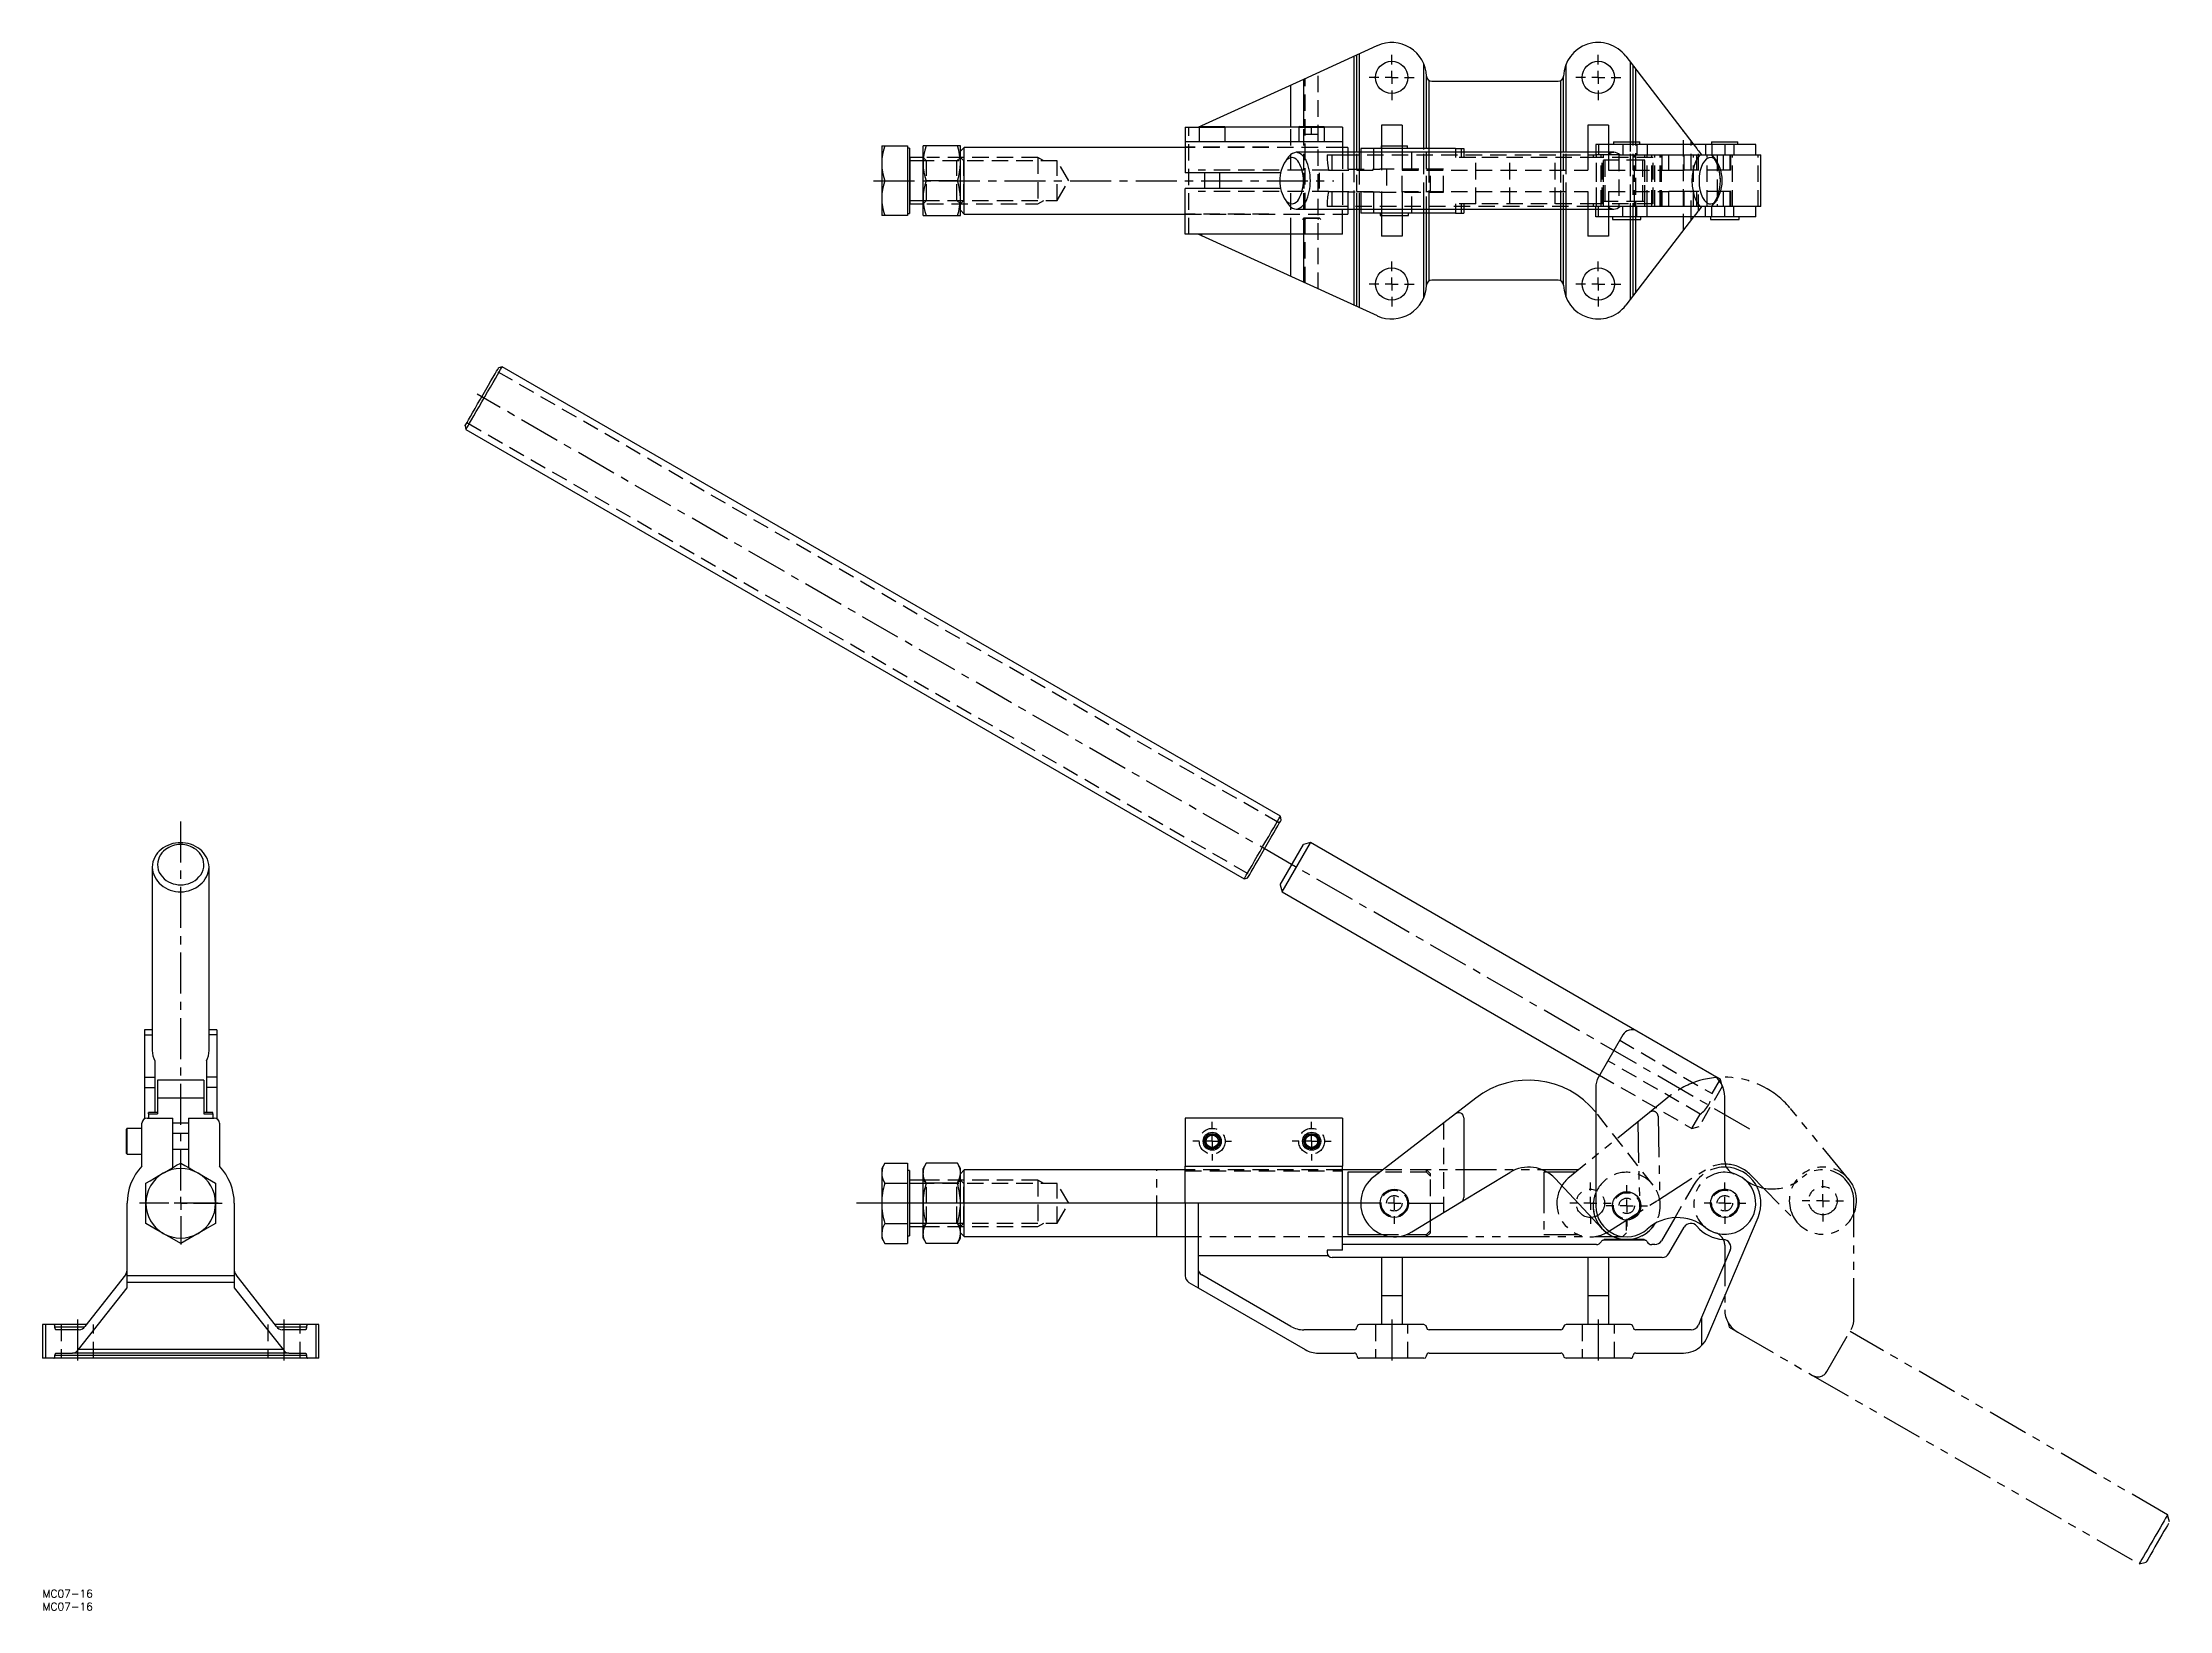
# Model space of a CAD drawing. Extents: x 0 to 824, y -8 to 599.
import ezdxf

# ---------------------------------------------------------------- set-up
doc = ezdxf.new("R2010")
doc.units = 0
doc.header["$LTSCALE"] = 0.5
for name, pattern in [('CENTER', [50.8, 31.75, -6.35, 6.35, -6.35]), ('DASHED', [19.05, 12.7, -6.35]), ('PHANTOM', [63.5, 31.75, -6.35, 6.35, -6.35, 6.35, -6.35])]:
    doc.linetypes.add(name, pattern=pattern)
for name, color, linetype in [('MSM_CENTER', 1, 'CENTER'), ('MSM_CONTINUOUS', 7, 'CONTINUOUS'), ('MSM_DASHED', 4, 'DASHED'), ('MSM_IMAGINARY', 6, 'PHANTOM'), ('MSM_NARROW', 5, 'CONTINUOUS'), ('MSM_PART_NUMBER', 7, 'CONTINUOUS')]:
    doc.layers.add(name, color=color, linetype=linetype)
doc.styles.get("Standard").update_dxf_attribs({"font": 'txt.shx', "height": 3, "bigfont": 'bigfont.shx'})

msp = doc.modelspace()

# ---------------------------------------------------------------- texts
at = {"layer": 'MSM_PART_NUMBER'}
for p in [(0, -3), (0, -8)]:
    msp.add_text('MC07-16', height=3, dxfattribs=at).set_placement(p)

# ---------------------------------------------------------------- linework, layer by layer
at = {"layer": 'MSM_CENTER'}
for p, q in [((522.46, 590.55), (522.46, 594.3)), ((602.46, 590.55), (602.46, 594.3)), ((517.46, 585.55), (513.71, 585.55)), ((522.46, 585.55), (519.96, 585.55)), ((522.46, 585.55), (522.46, 588.05)), ((522.46, 585.55), (522.46, 583.05)), ((522.46, 585.55), (524.96, 585.55)), ((527.46, 585.55), (531.21, 585.55)), ((597.46, 585.55), (593.71, 585.55)), ((602.46, 585.55), (599.96, 585.55)), ((602.46, 585.55), (602.46, 588.05)), ((602.46, 585.55), (602.46, 583.05)), ((602.46, 585.55), (604.96, 585.55)), ((607.46, 585.55), (611.21, 585.55)), ((522.46, 580.55), (522.46, 576.8)), ((602.46, 580.55), (602.46, 576.8)), ((321.74, 545.55), (500.1, 545.55)), ((522.46, 510.55), (522.46, 514.3)), ((602.46, 510.55), (602.46, 514.3)), ((517.46, 505.55), (513.71, 505.55)), ((522.46, 505.55), (519.96, 505.55)), ((522.46, 505.55), (522.46, 508.05)), ((522.46, 505.55), (522.46, 503.05)), ((522.46, 505.55), (524.96, 505.55)), ((527.46, 505.55), (531.21, 505.55)), ((597.46, 505.55), (593.71, 505.55)), ((602.46, 505.55), (599.96, 505.55)), ((602.46, 505.55), (602.46, 508.05)), ((602.46, 505.55), (602.46, 503.05)), ((602.46, 505.55), (604.96, 505.55)), ((607.46, 505.55), (611.21, 505.55)), ((522.46, 500.55), (522.46, 496.8)), ((602.46, 500.55), (602.46, 496.8)), ((661.21, 178.33), (168.37, 462.87)), ((53.5, 154.65), (53.5, 297.73)), ((447.96, 173.65), (445.46, 173.65)), ((452.96, 173.65), (450.46, 173.65)), ((452.96, 178.65), (452.96, 181.15)), ((452.96, 173.65), (452.96, 176.15)), ((452.96, 173.65), (452.96, 171.15)), ((452.96, 173.65), (455.46, 173.65)), ((457.96, 173.65), (460.46, 173.65)), ((486.46, 173.65), (483.96, 173.65)), ((491.46, 173.65), (488.96, 173.65)), ((491.46, 178.65), (491.46, 181.15)), ((491.46, 173.65), (491.46, 176.15)), ((491.46, 173.65), (491.46, 171.15)), ((491.46, 173.65), (493.96, 173.65)), ((496.46, 173.65), (498.96, 173.65)), ((452.96, 168.65), (452.96, 166.15)), ((491.46, 168.65), (491.46, 166.15)), ((613.48, 153.65), (613.48, 156.65)), ((613.48, 153.65), (613.48, 156.65)), ((651.46, 154.65), (651.46, 157.65)), ((48.5, 149.65), (37.5, 149.65)), ((68, 149.65), (41.5, 149.65)), ((53.5, 149.65), (51, 149.65)), ((53.5, 149.65), (53.5, 152.15)), ((53.5, 149.65), (53.5, 147.15)), ((53.5, 149.65), (56, 149.65)), ((58.5, 149.65), (69.5, 149.65)), ((507.46, 149.65), (315.26, 149.65)), ((518.46, 149.65), (319.7, 149.65)), ((523.46, 149.65), (520.96, 149.65)), ((523.46, 156.15), (523.46, 156.15)), ((523.46, 149.65), (523.46, 152.15)), ((523.46, 149.65), (523.46, 147.15)), ((523.46, 149.65), (525.96, 149.65)), ((528.46, 149.65), (542.46, 149.65)), ((608.48, 148.65), (605.48, 148.65)), ((608.48, 148.65), (605.48, 148.65)), ((613.48, 148.65), (610.98, 148.65)), ((613.48, 148.65), (610.98, 148.65)), ((613.48, 148.65), (613.48, 151.15)), ((613.48, 148.65), (613.48, 151.15)), ((613.48, 148.65), (613.48, 146.15)), ((613.48, 148.65), (615.98, 148.65)), ((613.48, 148.65), (613.48, 146.15)), ((613.48, 148.65), (615.98, 148.65)), ((618.48, 148.65), (621.48, 148.65)), ((618.48, 148.65), (621.48, 148.65)), ((646.46, 149.65), (643.46, 149.65)), ((651.46, 149.65), (648.96, 149.65)), ((651.46, 149.65), (651.46, 152.15)), ((651.46, 149.65), (651.46, 147.15)), ((651.46, 149.65), (653.96, 149.65)), ((656.46, 149.65), (659.63, 149.65)), ((53.5, 144.65), (53.5, 133.65)), ((523.46, 144.65), (523.46, 141.65)), ((613.48, 143.65), (613.48, 140.65)), ((613.48, 143.65), (613.48, 140.65)), ((651.46, 144.65), (651.46, 141.65)), ((13.5, 104.65), (13.5, 87.65)), ((93.5, 104.65), (93.5, 87.65)), ((522.46, 104.65), (522.46, 87.65)), ((602.46, 104.65), (602.46, 87.65))]:
    msp.add_line(p, q, dxfattribs=at)
at = {"layer": 'MSM_CONTINUOUS'}
for p, q in [((488.41, 584.91), (516.88, 597.85)), ((507.96, 556.55), (507.96, 593.79)), ((508.96, 556.55), (508.96, 594.25)), ((509.96, 556.55), (509.96, 594.7)), ((613.18, 593.77), (639.03, 560.02)), ((447.46, 566.3), (488.41, 584.91)), ((488.41, 566.55), (488.41, 584.91)), ((534.96, 558.05), (534.96, 590.65)), ((535.96, 558.05), (535.96, 585.88)), ((588.96, 556.55), (588.96, 585.88)), ((589.96, 556.55), (589.96, 590.65)), ((614.96, 560.55), (614.96, 591.44)), ((615.96, 560.55), (615.96, 590.13)), ((616.96, 560.55), (616.96, 588.83)), ((483.41, 566.3), (483.41, 582.64)), ((536.96, 558.05), (536.96, 584.32)), ((537.95, 584.05), (586.97, 584.05)), ((587.96, 556.55), (587.96, 584.32)), ((442.46, 566.3), (442.46, 548.55)), ((442.46, 566.3), (447.96, 566.3)), ((503.46, 560.55), (442.46, 560.55)), ((447.96, 566.25), (447.96, 560.55)), ((447.96, 566.25), (457.96, 566.25)), ((448.26, 566.55), (457.66, 566.55)), ((448.96, 566.55), (448.96, 566.99)), ((486.47, 566.3), (457.96, 566.3)), ((457.96, 560.55), (457.96, 566.25)), ((486.46, 566.25), (486.46, 560.55)), ((486.46, 566.25), (496.46, 566.25)), ((486.76, 566.55), (496.16, 566.55)), ((503.46, 566.3), (496.46, 566.3)), ((496.46, 560.55), (496.46, 566.25)), ((503.46, 566.3), (503.46, 556.55)), ((518.46, 567.05), (518.46, 559.05)), ((526.46, 567.05), (518.46, 567.05)), ((526.46, 567.05), (526.46, 559.05)), ((606.46, 567.05), (598.46, 567.05)), ((598.46, 567.05), (598.46, 556.55)), ((606.46, 567.05), (606.46, 559.55)), ((608.38, 560.55), (608.38, 559.55)), ((608.38, 560.55), (618.58, 560.55)), ((618.58, 559.55), (618.58, 560.55)), ((638.45, 559.55), (638.45, 560.78)), ((646.36, 560.55), (646.36, 559.55)), ((646.36, 560.55), (656.56, 560.55)), ((656.56, 559.55), (656.56, 560.55)), ((324.96, 559.05), (334.96, 559.05)), ((324.96, 559.05), (324.96, 532.05)), ((334.96, 559.05), (334.96, 532.05)), ((335.76, 558.22), (334.96, 558.22)), ((335.76, 558.22), (335.76, 532.88)), ((336.01, 536.55), (336.01, 554.55)), ((340.96, 554.55), (336.01, 554.55)), ((355.46, 559.05), (340.96, 559.05)), ((340.96, 532.05), (340.96, 559.05)), ((355.46, 532.05), (355.46, 559.05)), ((356.96, 558.44), (355.46, 556.94)), ((356.96, 532.66), (356.96, 558.44)), ((442.46, 558.44), (356.96, 558.44)), ((608.48, 556.55), (485.51, 556.55)), ((505.46, 558.44), (503.46, 558.44)), ((505.46, 558.44), (505.46, 556.55)), ((510.46, 558.05), (510.46, 556.55)), ((515.53, 558.05), (510.46, 558.05)), ((547.16, 558.05), (515.53, 558.05)), ((515.53, 556.55), (515.53, 558.05)), ((518.36, 559.05), (518.36, 558.05)), ((518.36, 559.05), (528.56, 559.05)), ((528.56, 558.05), (528.56, 559.05)), ((547.16, 558.05), (550.38, 558.05)), ((547.16, 558.05), (547.16, 556.55)), ((550.38, 558.05), (550.38, 556.55)), ((601.48, 559.55), (601.48, 556.55)), ((663.46, 559.55), (601.48, 559.55)), ((602.55, 559.55), (602.55, 556.55)), ((610.77, 555.55), (665.46, 555.55)), ((611.98, 559.55), (611.98, 555.55)), ((617.45, 559.55), (617.45, 555.55)), ((639.03, 560.02), (639.39, 559.55)), ((646.48, 559.55), (646.48, 555.55)), ((651.48, 559.55), (651.48, 555.55)), ((655, 559.55), (655, 555.55)), ((663.46, 555.55), (663.46, 559.55)), ((665.46, 535.55), (665.46, 555.55)), ((326.17, 545.55), (334.96, 545.55)), ((354.26, 545.55), (342.17, 545.55)), ((479.45, 548.55), (442.46, 548.55)), ((649.75, 545.55), (649.75, 546.59)), ((650.46, 544.64), (650.46, 546.47)), ((336.01, 536.55), (340.96, 536.55)), ((442.46, 524.8), (442.46, 542.55)), ((479.45, 542.55), (442.46, 542.55)), ((665.46, 535.55), (610.77, 535.55)), ((611.98, 531.55), (611.98, 535.55)), ((617.45, 531.55), (617.45, 535.55)), ((646.48, 531.55), (646.48, 535.55)), ((651.48, 531.55), (651.48, 535.55)), ((655, 531.55), (655, 535.55)), ((663.46, 531.55), (663.46, 535.55)), ((334.96, 532.05), (324.96, 532.05)), ((334.96, 532.88), (335.76, 532.88)), ((340.96, 532.05), (355.46, 532.05)), ((355.46, 534.16), (356.96, 532.66)), ((356.96, 532.66), (442.46, 532.66)), ((485.51, 534.55), (608.48, 534.55)), ((503.46, 524.8), (503.46, 534.55)), ((503.46, 532.66), (505.46, 532.66)), ((505.46, 534.55), (505.46, 532.66)), ((507.96, 497.31), (507.96, 534.55)), ((508.96, 496.86), (508.96, 534.55)), ((509.96, 496.41), (509.96, 534.55)), ((510.46, 534.55), (510.46, 533.05)), ((515.53, 533.05), (510.46, 533.05)), ((515.53, 533.05), (515.53, 534.55)), ((547.16, 533.05), (515.53, 533.05)), ((517.96, 533.05), (517.96, 532.05)), ((517.96, 532.05), (528.96, 532.05)), ((518.46, 532.05), (518.46, 524.05)), ((526.46, 532.05), (526.46, 524.05)), ((528.96, 532.05), (528.96, 533.05)), ((534.96, 500.46), (534.96, 533.05)), ((535.96, 505.23), (535.96, 533.05)), ((536.96, 506.79), (536.96, 533.05)), ((547.16, 534.55), (547.16, 533.05)), ((547.16, 533.05), (550.38, 533.05)), ((550.38, 534.55), (550.38, 533.05)), ((587.96, 506.79), (587.96, 534.55)), ((588.96, 505.23), (588.96, 534.55)), ((589.96, 500.46), (589.96, 534.55)), ((598.46, 534.55), (598.46, 524.05)), ((601.48, 531.55), (601.48, 534.55)), ((663.46, 531.55), (601.48, 531.55)), ((602.55, 531.55), (602.55, 534.55)), ((606.46, 531.55), (606.46, 524.05)), ((607.98, 531.55), (607.98, 530.55)), ((607.98, 530.55), (618.98, 530.55)), ((639.39, 531.55), (613.18, 497.34)), ((614.96, 499.67), (614.96, 530.55)), ((615.96, 500.98), (615.96, 530.55)), ((616.96, 502.28), (616.96, 530.55)), ((618.98, 530.55), (618.98, 531.55)), ((638.45, 530.33), (638.45, 531.55)), ((645.96, 531.55), (645.96, 530.55)), ((645.96, 530.55), (656.96, 530.55)), ((656.96, 530.55), (656.96, 531.55)), ((503.46, 524.8), (442.46, 524.8)), ((516.95, 493.23), (447.46, 524.8)), ((448.96, 524.12), (448.96, 524.8)), ((483.41, 508.47), (483.41, 524.8)), ((488.41, 506.2), (488.41, 524.8)), ((526.46, 524.05), (518.46, 524.05)), ((606.46, 524.05), (598.46, 524.05)), ((586.97, 507.05), (537.95, 507.05)), ((173.65, 468.03), (174.5, 469.5)), ((174.5, 469.5), (175.23, 470.76)), ((175.23, 470.76), (175.82, 471.78)), ((175.39, 469.04), (176.2, 470.45)), ((175.82, 471.78), (176.25, 472.52)), ((176.2, 470.45), (176.88, 471.62)), ((176.25, 472.52), (176.51, 472.98)), ((176.51, 472.98), (176.6, 473.13)), ((177.97, 473.5), (176.6, 473.13)), ((176.6, 473.13), (176.6, 473.13)), ((176.88, 471.62), (177.4, 472.53)), ((177.4, 472.53), (177.76, 473.15)), ((177.76, 473.15), (177.94, 473.46)), ((177.94, 473.46), (177.97, 473.5)), ((479.34, 299.5), (177.97, 473.5)), ((169.56, 460.95), (170.64, 462.8)), ((170.12, 459.91), (171.25, 461.86)), ((170.64, 462.8), (171.69, 464.64)), ((171.25, 461.86), (172.37, 463.8)), ((171.69, 464.64), (172.71, 466.4)), ((172.37, 463.8), (173.45, 465.67)), ((172.71, 466.4), (173.65, 468.03)), ((173.45, 465.67), (174.47, 467.44)), ((174.47, 467.44), (175.39, 469.04)), ((164.97, 452.99), (165.7, 454.25)), ((165.7, 454.25), (166.54, 455.72)), ((166.12, 452.98), (166.99, 454.49)), ((166.54, 455.72), (167.49, 457.35)), ((166.99, 454.49), (167.96, 456.18)), ((167.49, 457.35), (168.5, 459.11)), ((167.96, 456.18), (169.02, 458)), ((168.5, 459.11), (169.56, 460.95)), ((169.02, 458), (170.12, 459.91)), ((163.6, 450.62), (163.69, 450.77)), ((163.6, 450.62), (163.97, 449.25)), ((163.69, 450.77), (163.95, 451.23)), ((163.95, 451.23), (164.38, 451.97)), ((163.97, 449.25), (164.06, 449.41)), ((163.97, 449.25), (465.34, 275.25)), ((164.06, 449.41), (164.33, 449.87)), ((164.33, 449.87), (164.77, 450.64)), ((164.38, 451.97), (164.97, 452.99)), ((164.77, 450.64), (165.37, 451.68)), ((165.37, 451.68), (166.12, 452.98)), ((477.58, 296.45), (478.26, 297.62)), ((478.26, 297.62), (478.78, 298.53)), ((478.34, 295.76), (478.92, 296.78)), ((478.78, 298.53), (479.14, 299.15)), ((478.92, 296.78), (479.36, 297.52)), ((479.14, 299.15), (479.32, 299.46)), ((479.32, 299.46), (479.34, 299.5)), ((479.71, 298.13), (479.34, 299.5)), ((479.36, 297.52), (479.62, 297.98)), ((479.62, 297.98), (479.71, 298.13)), ((472.62, 287.86), (473.74, 289.8)), ((473.74, 289.8), (474.82, 291.67)), ((473.74, 287.8), (474.8, 289.64)), ((474.8, 289.64), (475.82, 291.4)), ((474.82, 291.67), (475.84, 293.44)), ((475.82, 291.4), (476.76, 293.03)), ((475.84, 293.44), (476.77, 295.04)), ((476.76, 293.03), (477.61, 294.5)), ((476.77, 295.04), (477.58, 296.45)), ((477.61, 294.5), (478.34, 295.76)), ((479.27, 272.98), (488.25, 288.53)), ((480.01, 270.25), (490.98, 289.26)), ((488.07, 288.21), (488.25, 288.53)), ((488.25, 288.53), (488.27, 288.57)), ((488.25, 288.53), (488.27, 288.57)), ((491.01, 289.3), (488.27, 288.57)), ((491.01, 289.3), (488.27, 288.57)), ((490.81, 288.96), (490.98, 289.26)), ((490.98, 289.26), (491.01, 289.3)), ((617.45, 216.3), (491.01, 289.3)), ((617.45, 216.3), (491.01, 289.3)), ((467.49, 278.98), (468.37, 280.49)), ((468.37, 280.49), (469.34, 282.18)), ((468.81, 279.25), (469.65, 280.72)), ((469.34, 282.18), (470.39, 284)), ((469.65, 280.72), (470.6, 282.35)), ((470.39, 284), (471.5, 285.91)), ((470.6, 282.35), (471.61, 284.11)), ((471.5, 285.91), (472.62, 287.86)), ((471.61, 284.11), (472.67, 285.95)), ((472.67, 285.95), (473.74, 287.8)), ((42.5, 279.77), (42.5, 208.77)), ((64.5, 208.77), (64.5, 279.77)), ((465.34, 275.25), (466.71, 275.62)), ((465.34, 275.25), (465.43, 275.41)), ((465.43, 275.41), (465.7, 275.87)), ((465.7, 275.87), (466.14, 276.64)), ((466.14, 276.64), (466.75, 277.68)), ((466.71, 275.62), (466.8, 275.77)), ((466.75, 277.68), (467.49, 278.98)), ((466.8, 275.77), (467.06, 276.23)), ((467.06, 276.23), (467.49, 276.97)), ((467.49, 276.97), (468.08, 277.99)), ((468.08, 277.99), (468.81, 279.25)), ((479.27, 272.98), (480.01, 270.25)), ((479.27, 272.98), (480.01, 270.25)), ((480.01, 270.25), (602.98, 199.25)), ((480.01, 270.25), (602.98, 199.25)), ((42.5, 216.84), (39.5, 216.84)), ((39.5, 216.84), (39.5, 214.84)), ((39.5, 214.84), (39.5, 198.51)), ((39.5, 214.84), (42.5, 214.84)), ((67.5, 216.84), (64.5, 216.84)), ((67.5, 214.84), (64.5, 214.84)), ((67.5, 216.84), (67.5, 214.84)), ((67.5, 214.84), (67.5, 198.51)), ((611.98, 214.84), (602.55, 198.51)), ((611.98, 214.84), (602.55, 198.51)), ((646.48, 199.54), (617.45, 216.3)), ((646.48, 199.54), (617.45, 216.3)), ((39.5, 198.51), (43.5, 198.51)), ((39.5, 198.51), (39.5, 194.51)), ((43.5, 204.81), (43.5, 198.51)), ((43.5, 198.51), (43.5, 194.51)), ((63.5, 204.81), (63.5, 198.51)), ((67.5, 198.51), (63.5, 198.51)), ((63.5, 198.51), (63.5, 194.51)), ((67.5, 198.51), (67.5, 194.51)), ((649.75, 197.65), (646.48, 199.54)), ((649.75, 197.65), (646.48, 199.54)), ((39.5, 194.51), (43.5, 194.51)), ((39.5, 194.51), (39.5, 182.38)), ((43.5, 194.51), (43.5, 184.74)), ((62.5, 197.33), (44.5, 197.33)), ((44.5, 197.33), (44.5, 190.37)), ((44.5, 190.37), (44.5, 184.32)), ((62.5, 190.37), (44.5, 190.37)), ((62.5, 197.33), (62.5, 190.37)), ((62.5, 190.37), (62.5, 184.32)), ((67.5, 194.51), (63.5, 194.51)), ((63.5, 194.51), (63.5, 184.74)), ((67.5, 194.51), (67.5, 182.38)), ((555, 190.37), (547.16, 184.32)), ((601.48, 194.51), (601.48, 148.65)), ((601.48, 194.51), (601.48, 148.65)), ((649.38, 197.01), (649.65, 197.48)), ((649.38, 197.01), (649.65, 197.48)), ((649.65, 197.48), (649.75, 197.65)), ((650.3, 195.59), (649.75, 197.65)), ((650.3, 195.59), (649.75, 197.65)), ((651.48, 165.89), (651.48, 190.88)), ((651.48, 165.89), (651.48, 190.88)), ((40.5, 182.65), (50.5, 182.65)), ((44.5, 184.74), (41, 184.74)), ((41, 184.32), (41, 184.74)), ((41, 184.32), (44.5, 184.32)), ((41, 184.32), (41, 182.65)), ((50.5, 163.51), (50.5, 182.65)), ((56.5, 182.65), (66.5, 182.65)), ((56.5, 182.65), (56.5, 163.51)), ((66, 184.74), (62.5, 184.74)), ((62.5, 184.32), (66, 184.32)), ((66, 184.32), (66, 184.74)), ((66, 184.32), (66, 182.65)), ((503.46, 182.65), (442.46, 182.65)), ((442.46, 182.65), (442.46, 180.65)), ((503.46, 182.65), (503.46, 180.65)), ((547.16, 184.32), (515.53, 159.95)), ((550.38, 182.74), (550.38, 151.91)), ((32.5, 173.65), (32.5, 178.35)), ((32.5, 168.95), (32.5, 173.65)), ((38.5, 178.65), (32.8, 178.65)), ((32.8, 173.65), (32.8, 178.65)), ((32.8, 168.65), (32.8, 173.65)), ((38.5, 163.99), (38.5, 180.65)), ((56.5, 180.7), (50.5, 180.7)), ((56.5, 176.65), (50.5, 176.65)), ((68.5, 180.65), (68.5, 163.99)), ((442.46, 180.65), (442.46, 163.99)), ((503.46, 180.65), (503.46, 163.99)), ((32.8, 168.65), (38.5, 168.65)), ((50.5, 170.65), (56.5, 170.65)), ((51.94, 164.34), (53.5, 165.24)), ((53.5, 165.24), (55.14, 164.29)), ((326.17, 165.24), (324.96, 163.15)), ((326.17, 165.24), (325.29, 163.33)), ((326.17, 165.24), (334.96, 165.24)), ((334.96, 165.24), (334.96, 134.06)), ((342.17, 165.24), (340.96, 163.15)), ((354.26, 165.24), (342.17, 165.24)), ((355.46, 163.15), (354.26, 165.24)), ((354.26, 165.24), (355.13, 163.33)), ((40, 157.44), (41.64, 158.39)), ((40, 149.65), (40, 157.44)), ((41.64, 158.39), (43.31, 159.35)), ((43.31, 159.35), (45.02, 160.34)), ((45.02, 160.34), (46.75, 161.34)), ((46.75, 161.34), (47.23, 161.62)), ((47.23, 161.62), (48.8, 162.53)), ((48.8, 162.53), (50.37, 163.43)), ((50.37, 163.43), (51.94, 164.34)), ((55.14, 164.29), (56.81, 163.33)), ((56.81, 163.33), (58.52, 162.34)), ((58.52, 162.34), (60.25, 161.34)), ((60.25, 161.34), (60.73, 161.06)), ((60.73, 161.06), (63.87, 159.25)), ((63.87, 159.25), (67, 157.44)), ((67, 157.44), (67, 149.65)), ((325.29, 163.33), (324.96, 161.34)), ((324.96, 163.15), (324.96, 136.15)), ((326.17, 157.44), (334.96, 157.44)), ((335.76, 162.32), (334.96, 162.32)), ((335.76, 162.32), (335.76, 136.98)), ((340.96, 158.65), (336.01, 158.65)), ((340.96, 136.15), (340.96, 163.15)), ((341.29, 159.35), (340.96, 161.34)), ((342.17, 157.44), (341.29, 159.35)), ((354.26, 157.44), (342.17, 157.44)), ((355.13, 163.33), (355.46, 161.34)), ((355.46, 136.15), (355.46, 163.15)), ((356.96, 162.54), (355.46, 161.04)), ((442.46, 162.54), (356.96, 162.54)), ((356.96, 149.65), (356.96, 162.54)), ((442.46, 149.65), (442.46, 163.99)), ((442.46, 163.99), (503.46, 163.99)), ((503.46, 131.47), (503.46, 163.99)), ((518.89, 162.54), (503.46, 162.54)), ((517.86, 161.75), (505.46, 161.75)), ((505.46, 161.75), (505.46, 137.55)), ((549.42, 150.2), (568.24, 161.62)), ((585.71, 159.23), (604.01, 139.75)), ((32.75, 121.59), (32.75, 149.65)), ((40, 141.86), (40, 149.65)), ((67, 149.65), (67, 141.86)), ((74.25, 149.65), (74.25, 121.59)), ((356.96, 136.76), (356.96, 149.65)), ((442.46, 149.65), (442.46, 121.59)), ((447.46, 149.65), (447.46, 124.48)), ((530.21, 138.54), (549.42, 150.2)), ((41.56, 140.96), (40, 141.86)), ((43.13, 140.05), (41.56, 140.96)), ((44.7, 139.14), (43.13, 140.05)), ((67, 141.86), (63.69, 139.95)), ((326.17, 141.86), (325.29, 139.95)), ((326.17, 141.86), (334.96, 141.86)), ((336.01, 140.65), (340.96, 140.65)), ((354.26, 141.86), (342.17, 141.86)), ((354.26, 141.86), (355.13, 139.95)), ((537.46, 139.17), (537.46, 142.94)), ((632.07, 144.06), (626.92, 135.15)), ((629.81, 130.15), (635.71, 140.38)), ((644.64, 97.74), (664.35, 144.18)), ((46.27, 138.24), (44.7, 139.14)), ((46.75, 137.96), (46.27, 138.24)), ((50.19, 135.97), (46.75, 137.96)), ((53.5, 134.06), (50.19, 135.97)), ((56.63, 135.87), (53.5, 134.06)), ((59.77, 137.68), (56.63, 135.87)), ((60.25, 137.96), (59.77, 137.68)), ((63.69, 139.95), (60.25, 137.96)), ((325.29, 139.95), (324.96, 137.96)), ((324.96, 136.15), (326.17, 134.06)), ((326.17, 134.06), (334.96, 134.06)), ((334.96, 136.98), (335.76, 136.98)), ((341.29, 135.97), (340.96, 137.96)), ((340.96, 136.15), (342.17, 134.06)), ((342.17, 134.06), (341.29, 135.97)), ((354.26, 134.06), (342.17, 134.06)), ((354.26, 134.06), (355.46, 136.15)), ((355.13, 139.95), (355.46, 137.96)), ((355.46, 138.26), (356.96, 136.76)), ((356.96, 136.76), (442.46, 136.76)), ((503.46, 136.76), (521.77, 136.76)), ((601.77, 133.65), (503.46, 133.65)), ((505.46, 137.55), (518.7, 137.55)), ((525.15, 136.76), (535.96, 136.76)), ((528.22, 137.55), (535.96, 137.55)), ((535.96, 137.55), (537.46, 139.17)), ((535.96, 136.76), (537.46, 138.26)), ((535.96, 136.76), (535.96, 137.55)), ((537.46, 138.26), (537.46, 139.17)), ((620.46, 135.33), (604.46, 135.33)), ((619.73, 135.65), (605.19, 135.65)), ((624.33, 133.65), (623.16, 133.65)), ((497.97, 129.31), (447.46, 129.31)), ((447.46, 124.48), (447.46, 116.97)), ((503.46, 131.47), (497.46, 131.47)), ((497.46, 131.47), (497.46, 130.65)), ((518.46, 128.65), (499.46, 128.65)), ((526.46, 128.65), (518.46, 128.65)), ((518.46, 128.65), (518.46, 113.8)), ((526.46, 128.65), (526.46, 113.8)), ((598.46, 128.65), (526.46, 128.65)), ((606.46, 128.65), (598.46, 128.65)), ((598.46, 128.65), (598.46, 113.8)), ((606.46, 128.65), (606.46, 113.8)), ((627.21, 128.65), (606.46, 128.65)), ((653.53, 131.49), (642.46, 105.41)), ((13.88, 92.99), (32.75, 116.97)), ((32.07, 121.88), (16.41, 101.99)), ((32.75, 118.99), (32.75, 121.59)), ((74.25, 121.59), (32.75, 121.59)), ((74.25, 118.99), (32.75, 118.99)), ((32.75, 116.97), (32.75, 118.99)), ((74.25, 121.59), (74.25, 118.99)), ((74.25, 118.99), (74.25, 116.97)), ((74.25, 116.97), (93.12, 92.99)), ((90.59, 101.99), (74.93, 121.88)), ((443.96, 118.99), (447.46, 116.97)), ((447.46, 116.97), (489, 92.99)), ((483.41, 101.99), (448.96, 121.88)), ((526.46, 113.8), (518.46, 113.8)), ((518.46, 113.8), (518.46, 102.65)), ((526.46, 113.8), (526.46, 102.65)), ((606.46, 113.8), (598.46, 113.8)), ((598.46, 113.8), (598.46, 102.65)), ((606.46, 113.8), (606.46, 102.65)), ((0, 102.65), (0, 89.65)), ((1.21, 102.65), (0, 102.65)), ((1.21, 102.65), (1.21, 89.65)), ((4.35, 102.65), (1.21, 102.65)), ((16.93, 102.65), (4.35, 102.65)), ((4.43, 102.64), (4.35, 102.65)), ((4.51, 102.59), (4.43, 102.64)), ((4.58, 102.52), (4.51, 102.59)), ((4.64, 102.42), (4.58, 102.52)), ((4.7, 102.29), (4.64, 102.42)), ((4.74, 102.15), (4.7, 102.29)), ((4.78, 101.99), (4.74, 102.15)), ((4.8, 101.82), (4.78, 101.99)), ((4.81, 101.65), (4.8, 101.82)), ((16.12, 101.65), (4.81, 101.65)), ((4.81, 101.48), (4.81, 101.65)), ((4.83, 101.31), (4.81, 101.48)), ((4.87, 101.15), (4.83, 101.31)), ((4.91, 101.01), (4.87, 101.15)), ((4.97, 100.88), (4.91, 101.01)), ((5.03, 100.78), (4.97, 100.88)), ((5.1, 100.71), (5.03, 100.78)), ((5.18, 100.67), (5.1, 100.71)), ((5.26, 100.65), (5.18, 100.67)), ((14.14, 100.65), (5.26, 100.65)), ((102.65, 102.65), (90.07, 102.65)), ((102.19, 101.65), (90.88, 101.65)), ((101.74, 100.65), (92.86, 100.65)), ((101.82, 100.67), (101.74, 100.65)), ((101.9, 100.71), (101.82, 100.67)), ((101.97, 100.78), (101.9, 100.71)), ((102.03, 100.88), (101.97, 100.78)), ((102.09, 101.01), (102.03, 100.88)), ((102.13, 101.15), (102.09, 101.01)), ((102.17, 101.31), (102.13, 101.15)), ((102.19, 101.48), (102.17, 101.31)), ((102.2, 101.82), (102.19, 101.65)), ((102.19, 101.65), (102.19, 101.48)), ((102.22, 101.99), (102.2, 101.82)), ((102.26, 102.15), (102.22, 101.99)), ((102.3, 102.29), (102.26, 102.15)), ((102.36, 102.42), (102.3, 102.29)), ((102.42, 102.52), (102.36, 102.42)), ((102.49, 102.59), (102.42, 102.52)), ((102.57, 102.64), (102.49, 102.59)), ((102.65, 102.65), (102.57, 102.64)), ((105.79, 102.65), (102.65, 102.65)), ((105.79, 102.65), (105.79, 89.65)), ((107, 102.65), (105.79, 102.65)), ((107, 89.65), (107, 102.65)), ((507.96, 100.65), (488.41, 100.65)), ((516.88, 102.65), (509.96, 102.65)), ((534.96, 102.65), (516.88, 102.65)), ((535.75, 102.26), (534.96, 102.65)), ((535.95, 101.77), (535.75, 102.26)), ((537.95, 100.65), (536.96, 100.65)), ((586.97, 100.65), (537.95, 100.65)), ((587.96, 100.65), (586.97, 100.65)), ((589.34, 102.44), (588.97, 101.77)), ((589.96, 102.65), (589.34, 102.44)), ((613.18, 102.65), (589.96, 102.65)), ((614.96, 102.65), (613.18, 102.65)), ((638.45, 100.65), (616.96, 100.65)), ((642.46, 105.41), (641.21, 102.48)), ((642.46, 105.41), (642.46, 94.54)), ((4.8, 90.48), (4.81, 90.65)), ((4.81, 90.82), (4.83, 90.99)), ((4.81, 90.65), (4.81, 90.82)), ((102.19, 90.65), (4.81, 90.65)), ((4.83, 90.99), (4.87, 91.15)), ((4.87, 91.15), (4.91, 91.29)), ((4.91, 91.29), (4.97, 91.42)), ((4.97, 91.42), (5.03, 91.52)), ((5.03, 91.52), (5.1, 91.59)), ((5.1, 91.59), (5.18, 91.64)), ((5.18, 91.64), (5.26, 91.65)), ((5.26, 91.65), (11.6, 91.65)), ((95.4, 91.65), (11.6, 91.65)), ((93.12, 92.99), (13.88, 92.99)), ((95.4, 91.65), (101.74, 91.65)), ((101.74, 91.65), (101.82, 91.64)), ((101.82, 91.64), (101.9, 91.59)), ((101.9, 91.59), (101.97, 91.52)), ((101.97, 91.52), (102.03, 91.42)), ((102.03, 91.42), (102.09, 91.29)), ((102.09, 91.29), (102.13, 91.15)), ((102.13, 91.15), (102.17, 90.99)), ((102.17, 90.99), (102.19, 90.82)), ((102.19, 90.82), (102.19, 90.65)), ((102.19, 90.65), (102.2, 90.48)), ((494, 91.65), (507.96, 91.65)), ((536.96, 91.65), (537.95, 91.65)), ((537.95, 91.65), (586.97, 91.65)), ((586.97, 91.65), (587.96, 91.65)), ((616.96, 91.65), (635.43, 91.65)), ((1.21, 89.65), (0, 89.65)), ((4.35, 89.65), (1.21, 89.65)), ((4.35, 89.65), (4.43, 89.67)), ((102.65, 89.65), (4.35, 89.65)), ((4.43, 89.67), (4.51, 89.71)), ((4.51, 89.71), (4.58, 89.78)), ((4.58, 89.78), (4.64, 89.88)), ((4.64, 89.88), (4.7, 90.01)), ((4.7, 90.01), (4.74, 90.15)), ((4.74, 90.15), (4.78, 90.31)), ((4.78, 90.31), (4.8, 90.48)), ((102.2, 90.48), (102.22, 90.31)), ((102.22, 90.31), (102.26, 90.15)), ((102.26, 90.15), (102.3, 90.01)), ((102.3, 90.01), (102.36, 89.88)), ((102.36, 89.88), (102.42, 89.78)), ((102.42, 89.78), (102.49, 89.71)), ((102.49, 89.71), (102.57, 89.67)), ((102.57, 89.67), (102.65, 89.65)), ((105.79, 89.65), (102.65, 89.65)), ((107, 89.65), (105.79, 89.65)), ((516.88, 89.65), (509.96, 89.65)), ((534.96, 89.65), (516.88, 89.65)), ((534.96, 89.65), (535.58, 89.86)), ((535.58, 89.86), (535.95, 90.53)), ((588.97, 90.53), (589.17, 90.04)), ((589.17, 90.04), (589.96, 89.65)), ((613.18, 89.65), (589.96, 89.65)), ((614.96, 89.65), (613.18, 89.65))]:
    msp.add_line(p, q, dxfattribs=at)
for centre, radius in [((522.46, 585.55), 6.25), ((602.46, 585.55), 6.25), ((522.46, 505.55), 6.25), ((602.46, 505.55), 6.25), ((452.96, 173.65), 3.5), ((452.96, 173.65), 3), ((452.96, 173.65), 2.39), ((491.46, 173.65), 3.5), ((491.46, 173.65), 3), ((491.46, 173.65), 2.39), ((523.46, 149.65), 5.5), ((613.48, 148.65), 5.5), ((613.48, 148.65), 5.5), ((651.46, 149.65), 5.5)]:
    msp.add_circle(centre, radius, dxfattribs=at)
for centre, radius, start, end in [((522.46, 585.55), 13.5, 1.84856, 114.43595), ((602.46, 585.55), 13.5, 37.46299, 178.15142), ((538.07, 586.06), 2.11, 181.93627, 185.06007), ((537.95, 586.05), 2, 185.14773, 270.00001), ((586.97, 586.05), 2, 270.00316, 354.84909), ((586.97, 586.05), 2, 354.85126, 358.1524), ((448.26, 566.25), 0.3, 90, 180), ((457.66, 566.25), 0.3, 360, 90), ((486.76, 566.25), 0.3, 90, 180), ((496.16, 566.25), 0.3, 360, 90), ((344.78, 552.3), 19.8, 160.06402, 199.93598), ((336.01, 554.8), 0.25, 180, 270), ((360.78, 552.3), 19.8, 160.06519, 199.93481), ((335.65, 552.3), 19.8, 340.06402, 19.93598), ((492.47, 545.81), 13.31, 146.23349, 181.0975), ((501.02, 540.24), 23.53, 140.36777, 146.46428), ((484.06, 551.21), 3.32, 90.89034, 142.64354), ((485.9, 552.53), 4.04, 95.58892, 137.90308), ((483.05, 550.6), 4.05, 30.73659, 76.19264), ((484.46, 551.4), 5.26, 26.78099, 78.58337), ((473.53, 545.69), 14.75, 359.46338, 28.23524), ((470.43, 545.31), 20.55, 0.69412, 24.31305), ((608.36, 553.14), 3.42, 44.95138, 87.89226), ((636.11, 545.64), 14.34, 316.00677, 43.71194), ((632.81, 545.55), 16.94, 323.81713, 36.18287), ((344.78, 538.8), 19.8, 160.06402, 199.93598), ((360.78, 538.8), 19.8, 160.06519, 199.93481), ((335.65, 538.8), 19.8, 340.06402, 19.93598), ((492.47, 545.3), 13.31, 178.9025, 213.76651), ((473.53, 545.42), 14.75, 331.76476, 0.53662), ((470.43, 545.8), 20.55, 335.68695, 359.30588), ((336.01, 536.3), 0.25, 90, 180), ((501.02, 550.87), 23.53, 213.53572, 219.63223), ((484.06, 539.9), 3.32, 217.35646, 269.10966), ((485.9, 538.58), 4.04, 222.09692, 264.41108), ((483.05, 540.51), 4.05, 283.80736, 329.26341), ((484.46, 539.71), 5.26, 281.41663, 333.21901), ((608.36, 537.97), 3.42, 272.10774, 315.04862), ((522.46, 505.55), 13.5, 245.56405, 358.15145), ((537.97, 505.05), 2.02, 174.86744, 178.13599), ((537.95, 505.05), 2, 90.00443, 174.84782), ((586.97, 505.05), 2, 5.14754, 90.0002), ((587.05, 505.06), 1.92, 1.78249, 5.21408), ((602.46, 505.55), 13.5, 181.84856, 322.53701), ((53.42, 277.24), 12.02, 89.60526, 128.66745), ((53.41, 278.61), 9.92, 89.49155, 126.07028), ((53.52, 277.24), 12.02, 51.83173, 90.89391), ((53.59, 278.61), 9.92, 53.92972, 90.50845), ((50.65, 279.79), 8.15, 151.33103, 180.12321), ((52.57, 278.69), 10.36, 130.02923, 151.09268), ((51.72, 280.68), 7.18, 155.09964, 187.22887), ((52.34, 280.35), 7.89, 127.22821, 154.82379), ((54.66, 280.35), 7.89, 25.17621, 52.77179), ((54.36, 278.7), 10.36, 29.40649, 50.46995), ((55.28, 280.68), 7.18, 352.77113, 24.90036), ((54.91, 279.27), 9.6, 3.01915, 28.07379), ((51.75, 280.09), 9.26, 181.96752, 206.32507), ((51.89, 280.23), 9.44, 206.69573, 230.46485), ((51.39, 280.74), 6.87, 188.1198, 223.84192), ((53.36, 281.96), 11.71, 230.30916, 270.68282), ((53.32, 282.35), 9.38, 222.76238, 271.0857), ((53.68, 282.35), 9.38, 268.9143, 317.23762), ((53.54, 281.96), 11.71, 269.81636, 310.19001), ((55.61, 280.74), 6.87, 316.15808, 351.8802), ((55.02, 280.24), 9.44, 310.03433, 333.80345), ((52.68, 281), 11.89, 335.52599, 354.08307), ((615.45, 212.84), 4, 60, 150), ((615.45, 212.84), 4, 60, 150), ((50.97, 208.8), 8.47, 180.16348, 208.12206), ((56.03, 208.8), 8.47, 331.87794, 359.83652), ((609.48, 194.51), 8, 150, 180), ((609.48, 194.51), 8, 150, 180), ((641.48, 190.88), 10, 360, 60), ((641.48, 190.88), 10, 360, 60), ((575.45, 163.83), 33.5, 39.01193, 127.6152), ((40.5, 180.65), 2, 90, 180), ((66.5, 180.65), 2, 0, 90), ((548.38, 182.74), 2, 0, 127.6152), ((32.8, 178.35), 0.3, 90, 180), ((32.8, 168.95), 0.3, 180, 270), ((348.38, 161.18), 7.42, 146.86063, 178.75511), ((656.48, 165.89), 5, 180, 252.82483), ((656.48, 165.89), 5, 180, 252.82483), ((53.5, 149.65), 20.75, 136.29373, 180), ((53.5, 149.65), 13.5, 120, 180), ((53.5, 149.65), 13.5, 60, 120), ((53.5, 149.65), 13.5, 0, 60), ((53.5, 149.65), 20.75, 0, 43.70627), ((332.38, 161.5), 7.42, 181.24198, 213.14229), ((353.42, 149.24), 28.47, 163.24311, 179.16893), ((336.01, 158.9), 0.25, 180, 270), ((368.48, 149.38), 27.52, 162.9683, 179.44374), ((348.04, 161.5), 7.42, 326.85771, 358.75802), ((327.93, 149.38), 27.53, 0.55934, 17.02863), ((523.46, 149.65), 13, 127.6152, 301.25391), ((575.5, 149.65), 14, 43.2036, 121.25391), ((651.46, 149.65), 12, 231.42109, 72.82483), ((651.46, 149.65), 12, 231.42109, 72.82483), ((651.46, 149.65), 14, 337, 87.72249), ((53.5, 149.65), 13.5, 180, 240), ((53.5, 149.65), 13.5, 300, 0), ((352.43, 149.91), 27.47, 180.5401, 197.04787), ((369.34, 150.05), 28.38, 180.80661, 196.78136), ((327.1, 150.05), 28.36, 343.21423, 359.19781), ((548.38, 151.91), 2, 301.25391, 360), ((613.48, 148.65), 13, 157.38014, 328.71904), ((613.48, 148.65), 12, 180, 311.59537), ((613.48, 148.65), 12, 180, 311.59537), ((336.01, 140.4), 0.25, 90, 180), ((348.38, 137.8), 7.42, 146.86062, 178.75511), ((633.07, 126.59), 17.5, 51.42109, 131.59537), ((633.07, 126.59), 17.5, 51.42109, 131.59537), ((638.31, 138.88), 3, 39.33268, 150), ((651.46, 149.65), 14, 219.33268, 267.66732), ((53.5, 149.65), 13.5, 240, 300), ((332.38, 138.12), 7.42, 181.24198, 213.14229), ((348.04, 138.12), 7.42, 326.85771, 358.75802), ((601.77, 135.65), 2, 270, 333.89612), ((604.46, 134.33), 1, 90, 153.89612), ((605.19, 134.65), 1, 90, 137.15636), ((619.73, 134.65), 1, 42.84364, 90), ((620.46, 134.33), 1, 26.10388, 90), ((623.16, 135.65), 2, 206.10388, 270), ((624.33, 136.65), 3, 270, 330), ((650.77, 132.66), 3, 337, 87.66732), ((28.4, 124.23), 4.36, 327.36725, 3.23385), ((78.74, 124.27), 4.5, 177.32149, 212.07741), ((450.46, 124.48), 3, 179.99965, 240.00018), ((499.46, 130.65), 2, 180, 270), ((627.21, 131.65), 3, 270, 330), ((445.46, 121.59), 3, 180, 240), ((13.91, 103.64), 3, 274.45774, 326.59854), ((93.09, 103.64), 3, 213.40146, 265.54226), ((488.41, 110.65), 10, 239.99991, 270.00009), ((507.96, 101.65), 1, 269.99942, 0.00036), ((509.96, 101.65), 1, 89.99959, 180.00041), ((534.96, 101.65), 0.998, 359.9945, 6.80144), ((536.96, 101.65), 1, 180.00152, 269.99869), ((587.96, 101.65), 1, 269.99917, 0.00061), ((589.96, 101.65), 1, 173.20763, 179.99643), ((614.96, 101.65), 1, 359.99983, 89.99995), ((616.96, 101.65), 1, 179.99996, 270.00025), ((638.45, 103.65), 3, 269.99988, 337.00012), ((11.37, 94.64), 3, 274.45763, 326.59865), ((95.63, 94.64), 3, 213.40135, 265.54237), ((494, 101.65), 10, 239.99991, 270.00009), ((507.96, 90.65), 1, 0.00013, 89.99987), ((509.96, 90.65), 1, 179.99964, 270.00058), ((534.96, 90.65), 0.997, 353.19424, 0.00982), ((536.96, 90.65), 1, 90.00051, 179.99949), ((587.96, 90.65), 1, 0.00031, 89.99969), ((589.96, 90.65), 1, 180.001, 186.79494), ((614.96, 90.65), 1, 269.99972, 0.00028), ((616.96, 90.65), 1, 90.00018, 179.99982), ((635.43, 101.65), 10, 269.99998, 314.63868), ((635.43, 101.65), 10, 314.63869, 337)]:
    msp.add_arc(centre, radius, start, end, dxfattribs=at)
at = {"layer": 'MSM_DASHED'}
for p, q in [((507.96, 497.31), (507.96, 593.79)), ((509.96, 496.41), (509.96, 594.7)), ((489, 505.93), (489, 585.18)), ((494, 503.66), (494, 587.45)), ((534.96, 500.46), (534.96, 590.65)), ((589.96, 500.46), (589.96, 590.65)), ((614.96, 499.67), (614.96, 591.44)), ((616.96, 502.28), (616.96, 588.83)), ((536.96, 506.79), (536.96, 584.32)), ((587.96, 506.79), (587.96, 584.32)), ((443.96, 524.8), (443.96, 566.3)), ((457.96, 566.25), (447.96, 566.25)), ((483.41, 549.68), (483.41, 566.3)), ((496.46, 566.25), (486.46, 566.25)), ((488.41, 549.68), (488.41, 566.55)), ((488.96, 563.55), (488.96, 566.55)), ((488.96, 563.55), (491.46, 563.55)), ((491.46, 563.55), (491.46, 566.55)), ((491.46, 563.55), (493.96, 563.55)), ((493.96, 563.55), (493.96, 566.55)), ((614.96, 549.68), (614.96, 560.55)), ((615.96, 549.68), (615.96, 560.55)), ((616.96, 549.68), (616.96, 560.55)), ((635.43, 526.39), (635.43, 564.72)), ((342.31, 553.2), (340.96, 554.55)), ((392.96, 553.2), (340.96, 553.2)), ((342.31, 537.91), (342.31, 553.2)), ((385.46, 554.55), (342.5, 554.55)), ((355.46, 554.55), (354.11, 553.2)), ((354.11, 537.91), (354.11, 553.2)), ((356.81, 553.2), (355.46, 554.55)), ((356.81, 537.91), (356.81, 553.2)), ((385.46, 554.55), (385.46, 536.55)), ((387.8, 553.2), (385.46, 554.55)), ((392.96, 537.91), (392.96, 553.2)), ((397.38, 545.55), (392.96, 553.2)), ((474.94, 558.55), (442.46, 558.55)), ((503.46, 558.44), (442.46, 558.44)), ((497.46, 555.55), (497.46, 553.9)), ((497.46, 555.55), (503.46, 555.55)), ((497.46, 553.9), (497.55, 552.38)), ((497.55, 552.38), (497.97, 549.68)), ((499.46, 549.68), (499.46, 555.55)), ((503.46, 556.55), (503.46, 548.55)), ((503.46, 555.55), (600.48, 555.55)), ((505.46, 556.55), (505.46, 550)), ((507.96, 549.68), (507.96, 556.55)), ((508.96, 549.68), (508.96, 556.55)), ((509.96, 549.68), (509.96, 556.55)), ((510.46, 556.55), (510.46, 550)), ((515.53, 550), (515.53, 556.55)), ((518.46, 559.05), (518.46, 555.55)), ((518.46, 555.55), (518.46, 549.68)), ((526.46, 559.05), (526.46, 555.55)), ((526.46, 555.55), (526.46, 549.68)), ((530.21, 550), (530.21, 558.05)), ((534.96, 549.68), (534.96, 558.05)), ((535.96, 550), (535.96, 558.05)), ((536.96, 549.68), (536.96, 558.05)), ((547.16, 556.55), (547.16, 554.55)), ((555, 554.55), (547.16, 554.55)), ((549.42, 558.05), (549.42, 554.55)), ((550.38, 556.55), (550.38, 554.55)), ((555, 536.55), (555, 554.55)), ((601.78, 554.55), (555, 554.55)), ((568.24, 536.55), (568.24, 554.55)), ((585.71, 536.55), (585.71, 554.55)), ((587.96, 549.68), (587.96, 556.55)), ((588.96, 549.68), (588.96, 556.55)), ((589.96, 549.68), (589.96, 556.55)), ((598.46, 556.55), (598.46, 555.55)), ((598.46, 555.55), (598.46, 549.68)), ((600.48, 555.55), (601.48, 555.55)), ((600.48, 555.55), (600.48, 554.55)), ((601.48, 556.55), (601.48, 555.55)), ((602.55, 555.55), (601.48, 555.55)), ((601.77, 535.55), (601.77, 555.55)), ((601.78, 536.55), (601.78, 554.55)), ((623.7, 554.55), (601.78, 554.55)), ((602.55, 556.55), (602.55, 555.55)), ((606.19, 555.55), (602.55, 555.55)), ((603.56, 535.55), (603.56, 555.55)), ((604.01, 536.55), (604.01, 554.55)), ((604.46, 535.55), (604.46, 555.55)), ((604.46, 537.55), (604.46, 553.55)), ((605.19, 553.55), (604.46, 553.55)), ((605.19, 537.55), (605.19, 553.55)), ((619.73, 553.55), (605.19, 553.55)), ((610.77, 555.55), (606.19, 555.55)), ((606.46, 559.55), (606.46, 555.55)), ((606.46, 555.55), (606.46, 549.68)), ((610.48, 555.55), (610.48, 535.55)), ((610.48, 555.55), (610.48, 535.55)), ((616.48, 535.55), (616.48, 555.55)), ((616.48, 535.55), (616.48, 555.55)), ((619.73, 537.55), (619.73, 553.55)), ((620.46, 553.55), (619.73, 553.55)), ((620.46, 535.55), (620.46, 555.55)), ((620.46, 537.55), (620.46, 553.55)), ((621.36, 535.55), (621.36, 555.55)), ((621.45, 559.55), (621.45, 555.55)), ((623.16, 535.55), (623.16, 555.55)), ((623.7, 536.55), (623.7, 554.55)), ((624.33, 535.55), (624.33, 555.55)), ((626.48, 535.55), (626.48, 555.55)), ((626.92, 535.55), (626.92, 555.55)), ((627.21, 549.68), (627.21, 555.55)), ((629.81, 549.68), (629.81, 555.55)), ((635.71, 549.68), (635.71, 555.55)), ((638.45, 549.68), (638.45, 559.55)), ((639.34, 535.55), (639.34, 555.55)), ((639.39, 559.55), (639.59, 559.29)), ((639.59, 559.29), (640.11, 558.62)), ((640.26, 553.14), (639.62, 551.5)), ((640.11, 558.62), (640.56, 558.03)), ((641.05, 554.51), (640.26, 553.14)), ((640.56, 558.03), (640.94, 557.54)), ((640.63, 549.68), (640.63, 555.55)), ((640.94, 557.54), (641.21, 557.18)), ((641.96, 555.55), (641.05, 554.51)), ((641.21, 549.68), (641.21, 557.18)), ((641.21, 557.18), (642.46, 555.55)), ((642.88, 552.08), (642.29, 550.7)), ((643.6, 553.19), (642.88, 552.08)), ((644.42, 553.99), (643.6, 553.19)), ((643.98, 559.55), (643.98, 555.55)), ((645.3, 554.45), (644.42, 553.99)), ((644.64, 535.55), (644.64, 555.55)), ((646.21, 554.54), (645.3, 554.45)), ((647.11, 554.27), (646.21, 554.54)), ((647.96, 553.63), (647.11, 554.27)), ((648.58, 552.9), (647.96, 553.63)), ((648.46, 555.55), (648.46, 535.55)), ((648.46, 555.55), (648.46, 535.55)), ((650.89, 549.68), (650.89, 555.55)), ((653.53, 549.68), (653.53, 555.55)), ((653.77, 549.68), (653.77, 555.55)), ((654.46, 535.55), (654.46, 555.55)), ((654.46, 535.55), (654.46, 555.55)), ((664.35, 535.55), (664.35, 555.55)), ((392.96, 537.91), (397.38, 545.55)), ((497.97, 549.68), (447.46, 549.68)), ((449.96, 548.55), (449.96, 542.55)), ((455.96, 542.55), (455.96, 548.55)), ((488.46, 548.55), (488.46, 542.55)), ((494.46, 542.55), (494.46, 548.55)), ((497.97, 549.68), (499.46, 549.68)), ((499.46, 549.68), (518.46, 549.68)), ((503.46, 548.55), (503.46, 542.55)), ((505.46, 550), (517.86, 550)), ((508.96, 541.43), (508.96, 549.68)), ((542.46, 550), (517.86, 550)), ((520.46, 550), (520.46, 541.1)), ((520.46, 550), (520.46, 541.1)), ((526.46, 541.1), (526.46, 550)), ((526.46, 541.1), (526.46, 550)), ((526.46, 549.68), (598.46, 549.68)), ((535.96, 541.1), (535.96, 550)), ((537.46, 541.1), (537.46, 550)), ((542.46, 541.1), (542.46, 550)), ((588.96, 541.43), (588.96, 549.68)), ((606.46, 549.68), (627.21, 549.68)), ((615.96, 541.43), (615.96, 549.68)), ((627.21, 549.68), (629.81, 549.68)), ((629.81, 549.68), (635.71, 549.68)), ((640.63, 549.68), (635.71, 549.68)), ((638.85, 547.63), (638.75, 545.55)), ((638.75, 545.55), (638.85, 543.48)), ((639.14, 549.64), (638.85, 547.63)), ((639.62, 551.5), (639.14, 549.64)), ((650.89, 549.68), (640.63, 549.68)), ((641.57, 547.37), (641.48, 545.55)), ((641.48, 545.55), (641.57, 543.74)), ((641.84, 549.1), (641.57, 547.37)), ((641.57, 543.74), (641.84, 542.01)), ((642.29, 550.7), (641.84, 549.1)), ((653.77, 549.68), (650.89, 549.68)), ((340.96, 537.91), (392.96, 537.91)), ((340.96, 536.55), (342.31, 537.91)), ((342.49, 536.55), (385.46, 536.55)), ((354.11, 537.91), (355.46, 536.55)), ((355.46, 536.55), (356.81, 537.91)), ((385.46, 536.55), (387.8, 537.91)), ((497.97, 541.43), (447.46, 541.43)), ((483.41, 524.8), (483.41, 541.43)), ((488.41, 524.8), (488.41, 541.43)), ((497.62, 539.31), (497.46, 537.21)), ((497.46, 537.21), (497.46, 535.55)), ((503.46, 535.55), (497.46, 535.55)), ((497.97, 541.43), (497.62, 539.31)), ((497.97, 541.43), (499.46, 541.43)), ((499.46, 535.55), (499.46, 541.43)), ((499.46, 541.43), (518.46, 541.43)), ((503.46, 542.55), (503.46, 534.55)), ((600.48, 535.55), (503.46, 535.55)), ((517.86, 541.1), (505.46, 541.1)), ((505.46, 541.1), (505.46, 534.55)), ((507.96, 534.55), (507.96, 541.43)), ((508.96, 534.55), (508.96, 541.43)), ((509.96, 534.55), (509.96, 541.43)), ((510.46, 541.1), (510.46, 534.55)), ((515.53, 534.55), (515.53, 541.1)), ((517.86, 541.1), (542.46, 541.1)), ((518.46, 541.43), (518.46, 535.55)), ((518.46, 535.55), (518.46, 532.05)), ((526.46, 541.43), (598.46, 541.43)), ((526.46, 541.43), (526.46, 535.55)), ((526.46, 535.55), (526.46, 532.05)), ((530.21, 533.05), (530.21, 541.1)), ((534.96, 533.05), (534.96, 541.43)), ((535.96, 533.05), (535.96, 541.1)), ((536.96, 533.05), (536.96, 541.43)), ((555, 536.55), (547.16, 536.55)), ((547.16, 536.55), (547.16, 534.55)), ((549.42, 536.55), (549.42, 533.05)), ((550.38, 536.55), (550.38, 534.55)), ((601.78, 536.55), (555, 536.55)), ((587.96, 534.55), (587.96, 541.43)), ((588.96, 534.55), (588.96, 541.43)), ((589.96, 534.55), (589.96, 541.43)), ((598.46, 541.43), (598.46, 535.55)), ((598.46, 535.55), (598.46, 534.55)), ((600.48, 536.55), (600.48, 535.55)), ((601.48, 535.55), (600.48, 535.55)), ((601.48, 534.55), (601.48, 535.55)), ((602.55, 535.55), (601.48, 535.55)), ((623.7, 536.55), (601.78, 536.55)), ((606.19, 535.55), (602.55, 535.55)), ((602.55, 534.55), (602.55, 535.55)), ((605.19, 537.55), (604.46, 537.55)), ((619.73, 537.55), (605.19, 537.55)), ((610.77, 535.55), (606.19, 535.55)), ((606.46, 541.43), (606.46, 535.55)), ((606.46, 541.43), (627.21, 541.43)), ((606.46, 535.55), (606.46, 531.55)), ((614.96, 530.55), (614.96, 541.43)), ((615.96, 530.55), (615.96, 541.43)), ((616.96, 530.55), (616.96, 541.43)), ((620.46, 537.55), (619.73, 537.55)), ((621.45, 531.55), (621.45, 535.55)), ((627.21, 541.43), (629.81, 541.43)), ((627.21, 535.55), (627.21, 541.43)), ((635.71, 541.43), (629.81, 541.43)), ((629.81, 535.55), (629.81, 541.43)), ((640.63, 541.43), (635.71, 541.43)), ((635.71, 535.55), (635.71, 541.43)), ((638.45, 531.55), (638.45, 541.43)), ((638.85, 543.48), (639.14, 541.47)), ((639.14, 541.47), (639.62, 539.61)), ((639.62, 539.61), (640.26, 537.97)), ((640.26, 537.97), (641.05, 536.6)), ((650.89, 541.43), (640.63, 541.43)), ((640.63, 535.55), (640.63, 541.43)), ((641.05, 536.6), (641.96, 535.55)), ((641.21, 533.93), (641.21, 541.43)), ((642.46, 535.55), (641.21, 533.93)), ((641.84, 542.01), (642.29, 540.41)), ((642.29, 540.41), (642.88, 539.03)), ((642.88, 539.03), (643.6, 537.92)), ((643.6, 537.92), (644.42, 537.11)), ((643.98, 531.55), (643.98, 535.55)), ((644.42, 537.11), (645.3, 536.66)), ((645.3, 536.66), (646.21, 536.57)), ((646.21, 536.57), (647.11, 536.84)), ((647.11, 536.84), (647.96, 537.47)), ((647.96, 537.47), (648.58, 538.21)), ((650.89, 535.55), (650.89, 541.43)), ((653.77, 541.43), (650.89, 541.43)), ((653.53, 535.55), (653.53, 541.43)), ((653.77, 535.55), (653.77, 541.43)), ((442.46, 532.66), (503.46, 532.66)), ((474.94, 532.55), (442.46, 532.55)), ((488.46, 531.05), (487.96, 530.55)), ((488.46, 531.17), (494.46, 531.17)), ((488.46, 531.17), (488.46, 531.05)), ((488.46, 531.17), (489.07, 530.55)), ((488.46, 531.05), (494.46, 531.05)), ((493.85, 530.55), (494.46, 531.17)), ((494.46, 531.05), (494.46, 531.17)), ((494.96, 530.55), (494.46, 531.05)), ((639.59, 531.82), (639.39, 531.55)), ((640.11, 532.49), (639.59, 531.82)), ((640.56, 533.08), (640.11, 532.49)), ((640.94, 533.57), (640.56, 533.08)), ((641.21, 533.93), (640.94, 533.57)), ((478.96, 296.83), (175.85, 471.83)), ((164.35, 451.92), (467.46, 276.92)), ((610.77, 212.74), (646.54, 192.09)), ((602.98, 199.25), (638.75, 178.6)), ((641.96, 184.16), (606.19, 204.81)), ((650.48, 194.92), (641.48, 179.33)), ((646.54, 192.09), (649.38, 197.01)), ((650.48, 194.92), (650.3, 195.59)), ((623.7, 156.69), (601.48, 184.92)), ((638.75, 178.6), (641.96, 184.16)), ((450.46, 175.09), (452.96, 176.54)), ((450.46, 172.21), (450.46, 175.09)), ((452.96, 176.54), (455.46, 175.09)), ((455.46, 175.09), (455.46, 172.21)), ((488.96, 175.09), (491.46, 176.54)), ((488.96, 172.21), (488.96, 175.09)), ((491.46, 176.54), (493.96, 175.09)), ((493.96, 175.09), (493.96, 172.21)), ((542.46, 180.7), (542.46, 145.98)), ((638.75, 178.6), (641.48, 179.33)), ((452.96, 170.76), (450.46, 172.21)), ((455.46, 172.21), (452.96, 170.76)), ((491.46, 170.76), (488.96, 172.21)), ((493.96, 172.21), (491.46, 170.76)), ((385.46, 158.65), (340.96, 158.65)), ((342.31, 157.3), (340.96, 158.65)), ((392.96, 157.3), (340.96, 157.3)), ((342.31, 149.65), (342.31, 157.3)), ((355.46, 158.65), (354.11, 157.3)), ((354.11, 149.65), (354.11, 157.3)), ((356.81, 157.3), (355.46, 158.65)), ((356.81, 149.65), (356.81, 157.3)), ((385.46, 158.65), (385.46, 140.65)), ((387.8, 157.3), (385.46, 158.65)), ((392.96, 142), (392.96, 157.3)), ((397.38, 149.65), (392.96, 157.3)), ((503.46, 162.54), (442.46, 162.54)), ((442.46, 162.19), (503.46, 162.19)), ((535.96, 161.75), (517.86, 161.75)), ((535.96, 162.54), (518.89, 162.54)), ((535.96, 161.75), (535.96, 162.54)), ((537.46, 161.04), (535.96, 162.54)), ((537.46, 160.14), (535.96, 161.75)), ((537.46, 160.14), (537.46, 161.04)), ((537.46, 142.94), (537.46, 160.14)), ((639.34, 156.65), (632.07, 144.06)), ((342.31, 142), (342.31, 149.65)), ((354.11, 142), (354.11, 149.65)), ((356.81, 142), (356.81, 149.65)), ((392.96, 142), (397.38, 149.65)), ((340.96, 140.65), (342.31, 142)), ((340.96, 142), (392.96, 142)), ((340.96, 140.65), (385.46, 140.65)), ((354.11, 142), (355.46, 140.65)), ((355.46, 140.65), (356.81, 142)), ((385.46, 140.65), (387.8, 142)), ((442.46, 136.76), (503.46, 136.76)), ((442.46, 136.76), (503.46, 136.76)), ((518.7, 137.55), (528.22, 137.55)), ((521.77, 136.76), (525.15, 136.76)), ((7.25, 102.65), (7.25, 89.65)), ((19.75, 89.65), (19.75, 102.65)), ((87.25, 102.65), (87.25, 89.65)), ((99.75, 89.65), (99.75, 102.65)), ((516.21, 102.65), (516.21, 89.65)), ((528.71, 89.65), (528.71, 102.65)), ((596.21, 102.65), (596.21, 89.65)), ((608.71, 89.65), (608.71, 102.65)), ((92.31, 91.65), (92.26, 91.65))]:
    msp.add_line(p, q, dxfattribs=at)
for centre, radius in [((452.96, 173.65), 5), ((491.46, 173.65), 5), ((523.46, 149.65), 5.1), ((523.46, 149.65), 3), ((613.48, 148.65), 5.1), ((613.48, 148.65), 3), ((651.46, 149.65), 5.1), ((651.46, 149.65), 3)]:
    msp.add_circle(centre, radius, dxfattribs=at)
for centre, radius, start, end in [((608.61, 553.14), 3.42, 92.10778, 135.04857), ((608.61, 537.97), 3.42, 224.95143, 267.89222), ((635.21, 193.35), 11.4, 306.30169, 353.6983), ((613.48, 148.65), 13, 0, 157.38014), ((651.46, 149.65), 14, 87.72249, 150), ((613.48, 148.65), 13, 171.14407, 0)]:
    msp.add_arc(centre, radius, start, end, dxfattribs=at)
at = {"layer": 'MSM_IMAGINARY'}
for p, q in [((630.05, 191.06), (622.35, 184.84)), ((622.35, 184.84), (591.26, 159.77)), ((625.6, 183.33), (626.28, 152.51)), ((699.48, 158.91), (676.94, 186.28)), ((617.73, 181.12), (618.5, 146.4)), ((431.46, 136.76), (431.46, 162.54)), ((594.85, 162.54), (535.96, 162.54)), ((593.82, 161.75), (581.42, 161.75)), ((581.42, 161.75), (581.42, 137.56)), ((599.42, 154.65), (599.42, 157.65)), ((625.36, 150.78), (643.92, 162.61)), ((661.44, 160.62), (680.16, 141.54)), ((689.44, 155.65), (689.44, 158.65)), ((594.42, 149.65), (591.42, 149.65)), ((599.42, 149.65), (596.92, 149.65)), ((599.42, 149.65), (599.42, 152.15)), ((599.42, 149.65), (599.42, 147.15)), ((599.42, 149.65), (601.92, 149.65)), ((604.42, 149.65), (607.42, 149.65)), ((606.41, 138.69), (625.36, 150.78)), ((684.44, 150.65), (681.44, 150.65)), ((689.44, 150.65), (686.94, 150.65)), ((689.44, 150.65), (689.44, 153.15)), ((689.44, 150.65), (689.44, 148.15)), ((689.44, 150.65), (691.94, 150.65)), ((694.44, 150.65), (697.44, 150.65)), ((701.44, 104.79), (701.44, 150.65)), ((599.42, 144.65), (599.42, 141.65)), ((613.42, 139.17), (613.42, 142.94)), ((689.44, 145.65), (689.44, 142.65)), ((535.96, 136.76), (597.73, 136.76)), ((581.42, 137.56), (594.66, 137.56)), ((601.11, 136.76), (611.92, 136.76)), ((611.92, 136.76), (613.42, 138.26)), ((651.44, 133.41), (651.44, 108.42)), ((652.62, 103.71), (653.17, 101.65)), ((653.17, 101.65), (656.44, 99.76)), ((656.44, 99.76), (685.48, 83)), ((690.94, 84.46), (700.37, 100.79)), ((822.92, 29.05), (699.94, 100.05)), ((822.92, 29.05), (699.94, 100.05)), ((685.48, 83), (811.92, 10)), ((685.48, 83), (811.92, 10)), ((820.85, 25.47), (820.02, 24.04)), ((820.85, 25.47), (820.02, 24.04)), ((821.56, 26.7), (820.85, 25.47)), ((821.56, 26.7), (820.85, 25.47)), ((822.14, 27.7), (821.56, 26.7)), ((822.14, 27.7), (821.56, 26.7)), ((822.57, 28.45), (822.14, 27.7)), ((822.57, 28.45), (822.14, 27.7)), ((822.84, 24.92), (822.25, 23.9)), ((822.84, 24.92), (822.25, 23.9)), ((822.83, 28.9), (822.57, 28.45)), ((822.83, 28.9), (822.57, 28.45)), ((822.92, 29.05), (822.83, 28.9)), ((823.28, 25.69), (822.84, 24.92)), ((823.28, 25.69), (822.84, 24.92)), ((823.65, 26.32), (822.92, 29.05)), ((823.65, 26.32), (822.92, 29.05)), ((816.19, 17.41), (815.26, 15.78)), ((816.19, 17.41), (815.26, 15.78)), ((817.17, 19.1), (816.19, 17.41)), ((817.17, 19.1), (816.19, 17.41)), ((818.15, 20.81), (817.17, 19.1)), ((818.15, 20.81), (817.17, 19.1)), ((818.02, 16.57), (817.17, 15.09)), ((818.02, 16.57), (817.17, 15.09)), ((818.92, 18.13), (818.02, 16.57)), ((818.92, 18.13), (818.02, 16.57)), ((819.12, 22.47), (818.15, 20.81)), ((819.12, 22.47), (818.15, 20.81)), ((819.83, 19.71), (818.92, 18.13)), ((819.83, 19.71), (818.92, 18.13)), ((820.02, 24.04), (819.12, 22.47)), ((820.02, 24.04), (819.12, 22.47)), ((820.71, 21.23), (819.83, 19.71)), ((820.71, 21.23), (819.83, 19.71)), ((821.53, 22.65), (820.71, 21.23)), ((821.53, 22.65), (820.71, 21.23)), ((822.25, 23.9), (821.53, 22.65)), ((822.25, 23.9), (821.53, 22.65)), ((811.92, 10), (814.65, 10.73)), ((811.92, 10), (814.65, 10.73)), ((811.94, 10.04), (811.92, 10)), ((812.11, 10.34), (811.94, 10.04)), ((812.11, 10.34), (811.94, 10.04)), ((812.46, 10.94), (812.11, 10.34)), ((812.46, 10.94), (812.11, 10.34)), ((812.97, 11.82), (812.46, 10.94)), ((812.97, 11.82), (812.46, 10.94)), ((813.62, 12.94), (812.97, 11.82)), ((813.62, 12.94), (812.97, 11.82)), ((814.39, 14.28), (813.62, 12.94)), ((814.39, 14.28), (813.62, 12.94)), ((815.26, 15.78), (814.39, 14.28)), ((815.26, 15.78), (814.39, 14.28)), ((814.67, 10.77), (814.65, 10.73)), ((814.67, 10.77), (814.65, 10.73)), ((814.86, 11.09), (814.67, 10.77)), ((814.86, 11.09), (814.67, 10.77)), ((815.21, 11.71), (814.86, 11.09)), ((815.21, 11.71), (814.86, 11.09)), ((815.73, 12.61), (815.21, 11.71)), ((815.73, 12.61), (815.21, 11.71)), ((816.39, 13.76), (815.73, 12.61)), ((816.39, 13.76), (815.73, 12.61)), ((817.17, 15.09), (816.39, 13.76)), ((817.17, 15.09), (816.39, 13.76))]:
    msp.add_line(p, q, dxfattribs=at)
for centre in [(599.42, 149.65), (651.46, 149.65), (689.44, 150.65), (689.44, 150.65)]:
    msp.add_circle(centre, 5.5, dxfattribs=at)
for centre, radius, start, end in [((651.08, 164.98), 33.5, 40.28274, 128.88601), ((623.6, 183.29), 2, 1.27081, 128.88601), ((651.45, 150.81), 14, 44.47442, 122.52473), ((599.42, 149.65), 13, 128.88601, 302.52473), ((651.46, 149.65), 12, 51.42109, 252.82483), ((669.86, 172.71), 17.5, 231.42109, 311.59537), ((689.44, 150.65), 13, 1.27081, 158.65095), ((689.44, 150.65), 12, 0, 131.59537), ((689.44, 150.65), 13, 172.41488, 1.27081), ((646.44, 133.41), 5, 0, 72.82483), ((661.44, 108.42), 10, 180, 240), ((693.44, 104.79), 8, 330, 0), ((687.48, 86.46), 4, 240, 330)]:
    msp.add_arc(centre, radius, start, end, dxfattribs=at)
at = {"layer": 'MSM_NARROW'}
for p, q in [((340.96, 553.2), (336.01, 553.2)), ((336.01, 537.91), (340.96, 537.91)), ((340.96, 157.3), (335.76, 157.3)), ((335.76, 142), (340.96, 142))]:
    msp.add_line(p, q, dxfattribs=at)

msp.set_redraw_order([(e.dxf.handle, doc.entitydb.next_handle()) for e in msp.query("TEXT MTEXT ATTDEF DIMENSION ARC_DIMENSION")])  # texts and dimensions are drawn at this point

doc.saveas('drawing.dxf')
